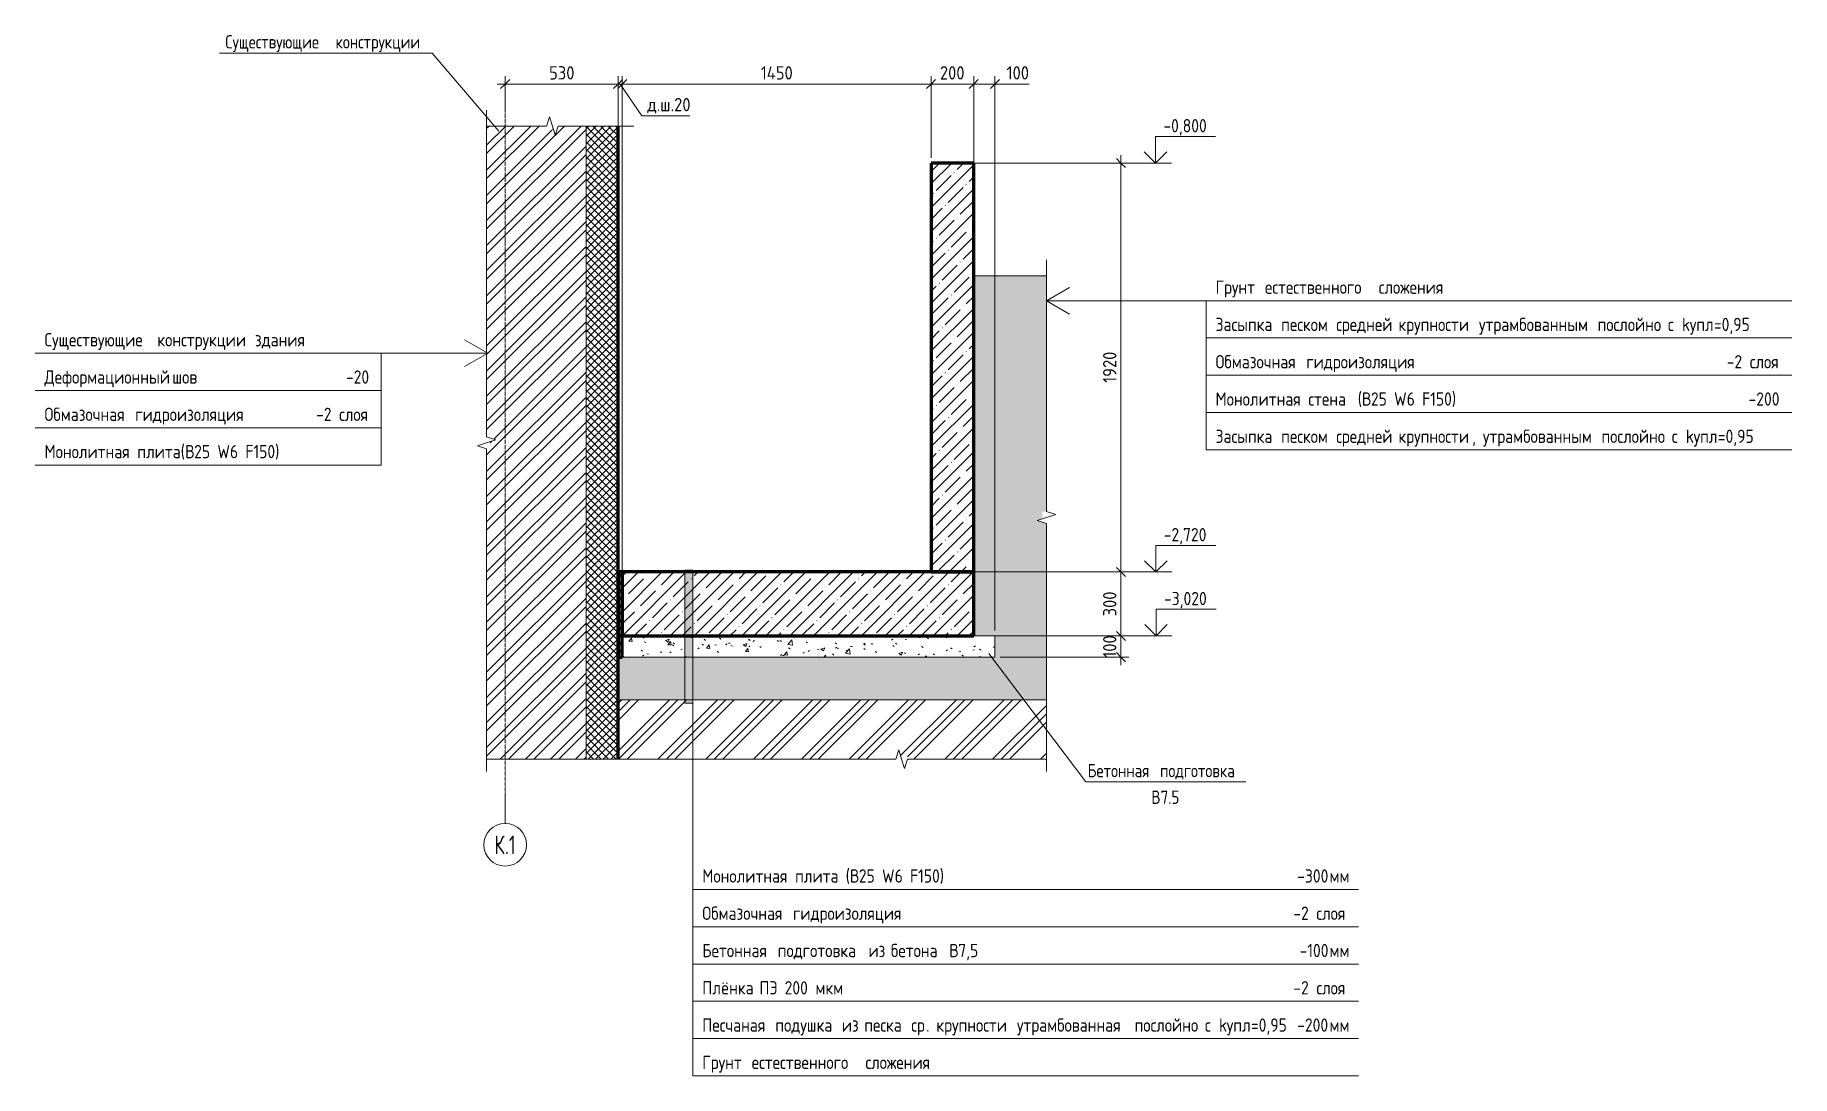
# Model space of a CAD drawing. Header units: millimetres. Extents: x 38448 to 77164, y -34879 to -200.
# Drawn here: x 68915 to 77164, y -5086 to -200 of the extents above; entities that cross this region are included whole.
import ezdxf

# ---------------------------------------------------------------- set-up
doc = ezdxf.new("R2010")
doc.units = ezdxf.units.MM
doc.linetypes.add('02 Штрихпунктирная _20 мм_', pattern=[25, 20, -2.5, 0, -2.5])
for name, color, linetype, lineweight in [('AA_Dim', 7, 'Continuous', 9), ('AA_Dim-25', 7, 'Continuous', 9), ('AA_Linii', 7, 'Continuous', 9), ('AA_Oformlenie', 7, 'Continuous', 9), ('AA_Vinoska', 7, 'Continuous', 9), ('AA_Visotnaya otmetka', 7, 'Continuous', 9), ('AF_Perekritie', 7, 'Continuous', 60), ('AF_Pokritie', 7, 'Continuous', 9), ('AF_Stena', 7, 'Continuous', 60), ('AF_Stena_Гидроизоляция', 253, 'Continuous', 20), ('AF_Stena_Опалубка', 253, 'Continuous', 20), ('KR_Fundament', 7, 'Continuous', 20), ('Оси', 7, 'Continuous', 9)]:
    doc.layers.add(name, color=color, linetype=linetype, lineweight=lineweight)
doc.styles.add('GOST Common', font='GOST_Common.ttf', dxfattribs={"width": 0.85, "height": 62.5})
doc.styles.add('ISOCPEUR', font='isocpeur.TTF', dxfattribs={"width": 0.85, "height": 62.5})
doc.styles.add('ISOCPEUR_1', font='isocpeur.TTF', dxfattribs={"width": 0.9, "height": 62.5})
doc.styles.add('ISOCPEUR_3', font='isocpeur.TTF', dxfattribs={"width": 0.7, "height": 87.5})
doc.dimstyles.new('00_Точн_3_знака__прозр_', dxfattribs={"dimscale": 304.8, "dimtxt": 62.672186, "dimasz": 0.139436, "dimexe": 0.123031, "dimexo": 0.082021, "dimgap": 0.008202, "dimtad": 1, "dimdec": 3, "dimrnd": 0.001, "dimdsep": 46, "dimtxsty": 'ISOCPEUR_1', "dimblk1": 'OBLIQUE', "dimblk2": 'OBLIQUE', "dimsah": 1, "dimcen": 0.09, "dimdle": 0.123031, "dimazin": 0, "dimtfac": 1, "dimtdec": 4, "dimtix": 1, "dimtmove": 0, "dimatfit": 3, "dimfxl": 1, "dimtvp": 1, "dimtolj": 1, "dimtzin": 0, "dimlwd": 18, "dimlwe": 18, "dimarcsym": 2})
doc.dimstyles.new('00_Точн_3_знака__прозр__1', dxfattribs={"dimscale": 304.8, "dimtxt": 62.672186, "dimasz": 0.139436, "dimexe": 0.123031, "dimexo": 0.082021, "dimgap": 0.008202, "dimtad": 1, "dimdec": 3, "dimrnd": 0.001, "dimdsep": 46, "dimtxsty": 'ISOCPEUR_1', "dimblk1": 'OBLIQUE', "dimblk2": 'OBLIQUE', "dimsah": 1, "dimcen": 0.09, "dimdle": 0.123031, "dimazin": 0, "dimtfac": 1, "dimtdec": 4, "dimtix": 1, "dimtmove": 1, "dimatfit": 3, "dimfxl": 1, "dimtvp": 1, "dimtolj": 1, "dimtzin": 0, "dimlwd": 18, "dimlwe": 18, "dimarcsym": 2})
pattern_1 = [(45, (72584.966, -1995), (-56.1266, 56.1266), []), (45, (72641.09, -1995), (-56.1266, 56.1266), [99.219, -19.844, 0.8382, -19.006])]
pattern_2 = [(45, (72584.966, -1995), (-17.67767, 17.67767), []), (135, (72584.966, -1995), (-17.67767, -17.67767), [])]

msp = doc.modelspace()

# ---------------------------------------------------------------- texts
at = {"layer": 'AA_Vinoska', "char_height": 62.5, "attachment_point": 1, "style": 'GOST Common'}
for s, insert, width in [('Существующие', (69808.1385, -199.8466), 604.773008), ('\\fGOST Common|b0|i0|c204|p34|;\\W.85; ', (70307.1262, -199.8466), 22.146617), ('конструкции', (70325.399, -199.8466), 516.186539), ('Бетонная', (73857.0972, -3621.3078), 390.12118), ('\\fGOST Common|b0|i0|c204|p34|;\\W.85; ', (74178.9794, -3621.3078), 22.146617), ('подготовка', (74197.2521, -3621.3078), 477.004062), ('\\fGOST Common|b0|i0|c204|p34|;\\W.85;В', (74156.5097, -3746.3078), 52.811164), ('7.5', (74200.0833, -3746.3078), 110.733086)]:
    msp.add_mtext(s, dxfattribs=dict(at, insert=insert, width=width))
at = {"layer": 'Оси', "char_height": 87.5, "width": 60.326984, "attachment_point": 1, "style": 'ISOCPEUR_3'}
for s, insert in [('\\fISOCPEUR|b0|i0|c204|p34|;\\W.7;К', (71072.1315, -3957.4374)), ('.1', (71121.9063, -3957.4374))]:
    msp.add_mtext(s, dxfattribs=dict(at, insert=insert))

# ---------------------------------------------------------------- blocks, each defined once
blk = doc.blocks.new('011_ЛинияОбрыва _ЭлУзла_Линия_ - Тип 1-3815170-Разрез 2 Опл')
at = {"layer": 'AA_Oformlenie'}
for p, q in [((30978.2, -3598.8), (32899.2, -3598.8)), ((32954.9, -3598.8), (33606.7, -3598.8))]:
    blk.add_line(p, q, dxfattribs=at)
blk = doc.blocks.new('011_ЛинияОбрыва _ЭлУзла_Линия_ - Тип 1-3815128-Разрез 2 Опл')
at = {"layer": 'AA_Oformlenie'}
for p, q in [((31258.4, -626.3), (30978.2, -626.3)), ((31595, -626.3), (31314.1, -626.3))]:
    blk.add_line(p, q, dxfattribs=at)
blk = doc.blocks.new('011_ЛинияОбрыва _ЭлУзла_Линия_ - Тип 1-3803591-Разрез 2 Опл')
at = {"layer": 'AA_Oformlenie'}
for p, q in [((30978.2, -627.5), (30978.2, -2086.2)), ((30978.2, -2141.9), (30978.2, -3600))]:
    blk.add_line(p, q, dxfattribs=at)
blk = doc.blocks.new('011_ЛинияОбрыва _ЭлУзла_Линия_ - Тип 1-3814871-Разрез 2 Опл')
at = {"layer": 'AA_Oformlenie'}
for p, q in [((33606.7, -2436.2), (33606.7, -1330)), ((33606.7, -3598.8), (33606.7, -2491.9))]:
    blk.add_line(p, q, dxfattribs=at)
blk = doc.blocks.new('010_Текст с выноской - Текст 2 строки-3803197-Разрез 2 Опл')
at = {"layer": 'AA_Vinoska'}
blk.add_line((34542.4, -3705.9), (33792.4, -3705.9), dxfattribs=at)
blk = doc.blocks.new('DIMBLOCK43-Разрез 2 Опл')
at = {"layer": 'AA_Dim-25', "lineweight": 18}
for p, q in [((73322, -2695), (73322, -392)), ((73422, -2995), (73422, -392)), ((73459.5, -429.5), (73322, -429.5)), ((73322, -429.5), (73322, -2695)), ((73451.5, -429.5), (73372, -429.5)), ((73422, -429.5), (73422, -2995)), ((73581.7, -429.5), (73451.5, -429.5))]:
    blk.add_line(p, q, dxfattribs=at)
at = {"layer": 'AA_Dim-25', "lineweight": 30}
for p, q in [((73322, -429.5), (73343.2, -408.2)), ((73422, -429.5), (73443.2, -408.2)), ((73322, -429.5), (73300.7, -450.7)), ((73422, -429.5), (73400.7, -450.7))]:
    blk.add_line(p, q, dxfattribs=at)
at = {"layer": 'AA_Dim-25', "color": 0, "lineweight": 18, "insert": (73476.5, -345.5), "char_height": 62.5, "width": 126.29, "attachment_point": 1, "line_spacing_factor": 1.135194, "style": 'ISOCPEUR_1'}
blk.add_mtext('100', dxfattribs=at)
blk = doc.blocks.new('_Oblique')
at = {"color": 0, "linetype": 'ByBlock', "lineweight": -2}
blk.add_line((-0.5, -0.5), (0.5, 0.5), dxfattribs=at)
blk = doc.blocks.new('DIMBLOCK44-Разрез 2 Опл')
at = {"layer": 'AA_Dim-25', "lineweight": 18}
for p, q in [((73122, -775), (73122, -392)), ((73322, -2695), (73322, -392)), ((73322, -429.5), (73122, -429.5)), ((73122, -429.5), (73122, -775)), ((73322, -429.5), (73322, -2695))]:
    blk.add_line(p, q, dxfattribs=at)
at = {"layer": 'AA_Dim-25', "lineweight": 30}
for p, q in [((73122, -429.5), (73143.2, -408.2)), ((73322, -429.5), (73343.2, -408.2)), ((73122, -429.5), (73100.7, -450.7)), ((73322, -429.5), (73300.7, -450.7))]:
    blk.add_line(p, q, dxfattribs=at)
at = {"layer": 'AA_Dim-25', "color": 0, "lineweight": 18, "insert": (73163.4, -345.5), "char_height": 62.5, "width": 140.48, "attachment_point": 1, "line_spacing_factor": 1.135194, "style": 'ISOCPEUR_1'}
blk.add_mtext('200', dxfattribs=at)
blk = doc.blocks.new('DIMBLOCK45-Разрез 2 Опл')
at = {"layer": 'AA_Dim-25', "lineweight": 18}
for p, q in [((71672, -2995), (71672, -392)), ((73122, -775), (73122, -392)), ((73122, -429.5), (71672, -429.5)), ((71672, -429.5), (71672, -2995)), ((73122, -429.5), (73122, -775))]:
    blk.add_line(p, q, dxfattribs=at)
at = {"layer": 'AA_Dim-25', "lineweight": 30}
for p, q in [((71672, -429.5), (71693.2, -408.2)), ((73122, -429.5), (73143.2, -408.2)), ((71672, -429.5), (71650.7, -450.7)), ((73122, -429.5), (73100.7, -450.7))]:
    blk.add_line(p, q, dxfattribs=at)
at = {"layer": 'AA_Dim-25', "color": 0, "lineweight": 18, "insert": (72322.5, -345.5), "char_height": 62.5, "width": 178.793, "attachment_point": 1, "line_spacing_factor": 1.135194, "style": 'ISOCPEUR_1'}
blk.add_mtext('1450', dxfattribs=at)
blk = doc.blocks.new('DIMBLOCK46-Разрез 2 Опл')
at = {"layer": 'AA_Dim-25', "lineweight": 18}
for p, q in [((71652, -3423), (71652, -392)), ((71672, -2995), (71672, -392)), ((71672, -429.5), (71652, -429.5)), ((71652, -429.5), (71652, -3423)), ((71763.9, -578.5), (71662, -429.5)), ((71672, -429.5), (71672, -2995)), ((71988.7, -578.5), (71763.9, -578.5))]:
    blk.add_line(p, q, dxfattribs=at)
at = {"layer": 'AA_Dim-25', "lineweight": 30}
for p, q in [((71652, -429.5), (71673.2, -408.2)), ((71672, -429.5), (71693.2, -408.2)), ((71652, -429.5), (71630.7, -450.7)), ((71672, -429.5), (71650.7, -450.7))]:
    blk.add_line(p, q, dxfattribs=at)
at = {"layer": 'AA_Dim-25', "color": 0, "lineweight": 18, "insert": (71788.9, -494.6), "char_height": 62.5, "width": 239.81, "attachment_point": 1, "line_spacing_factor": 1.135194, "style": 'ISOCPEUR_1'}
blk.add_mtext('д.ш.20', dxfattribs=at)
blk = doc.blocks.new('DIMBLOCK47-Разрез 2 Опл')
at = {"layer": 'AA_Dim-25', "lineweight": 18}
for p, q in [((71122, -434.5), (71122, -392)), ((71652, -3423), (71652, -392)), ((71652, -429.5), (71084.5, -429.5)), ((71122, -429.5), (71122, -434.5)), ((71652, -429.5), (71652, -3423))]:
    blk.add_line(p, q, dxfattribs=at)
at = {"layer": 'AA_Dim-25', "lineweight": 30}
for p, q in [((71122, -429.5), (71143.2, -408.2)), ((71652, -429.5), (71673.2, -408.2)), ((71122, -429.5), (71100.7, -450.7)), ((71652, -429.5), (71630.7, -450.7))]:
    blk.add_line(p, q, dxfattribs=at)
at = {"layer": 'AA_Dim-25', "color": 0, "lineweight": 18, "insert": (71328.4, -345.5), "char_height": 62.5, "width": 140.48, "attachment_point": 1, "line_spacing_factor": 1.135194, "style": 'ISOCPEUR_1'}
blk.add_mtext('530', dxfattribs=at)
blk = doc.blocks.new('Высотные отметки - Стрелка вверх-400292-Разрез 2 Опл')
at = {"layer": 'AA_Vinoska'}
for p, q in [((34121.1, -3020), (34068.1, -2967)), ((34121.1, -2895), (34403.6, -2895)), ((34121.1, -3020), (34121.1, -2895)), ((34121.1, -3020), (34174.1, -2967)), ((34046.1, -3020), (34196.1, -3020))]:
    blk.add_line(p, q, dxfattribs=at)
blk = doc.blocks.new('010_Текст с выноской - Текст 2 строки-3803593-Разрез 2 Опл')
at = {"layer": 'AA_Vinoska'}
blk.add_line((30723.1, -284.4), (29723.1, -284.4), dxfattribs=at)
blk = doc.blocks.new('Ось сетки - d_4мм-2765513-Разрез 2 Опл')
at = {"layer": 'Оси'}
for start, end in [(0, 180), (0, 180), (180, 0), (180, 0)]:
    blk.add_arc((31065, -4000.6), 100, start, end, dxfattribs=at)
blk = doc.blocks.new('DIMBLOCK48-Разрез 2 Опл')
at = {"layer": 'AA_Dim-25', "lineweight": 18}
for p, q in [((73347, -800), (74050.9, -800)), ((74013.4, -800), (73347, -800)), ((74013.4, -762.5), (74013.4, -2720)), ((73347, -2720), (74050.9, -2720)), ((74013.4, -2720), (73347, -2720))]:
    blk.add_line(p, q, dxfattribs=at)
at = {"layer": 'AA_Dim-25', "lineweight": 30}
for p, q in [((74013.4, -800), (73992.1, -778.8)), ((74013.4, -800), (74034.6, -821.3)), ((74013.4, -2720), (73992.1, -2698.8)), ((74013.4, -2720), (74034.6, -2741.2))]:
    blk.add_line(p, q, dxfattribs=at)
at = {"layer": 'AA_Dim-25', "color": 0, "lineweight": 18, "insert": (73929.4, -1832.1), "char_height": 62.5, "width": 173.117, "attachment_point": 1, "rotation": 90, "line_spacing_factor": 1.135194, "style": 'ISOCPEUR_1'}
blk.add_mtext('1920', dxfattribs=at)
blk = doc.blocks.new('DIMBLOCK49-Разрез 2 Опл')
at = {"layer": 'AA_Dim-25', "lineweight": 18}
for p, q in [((73347, -2720), (74050.9, -2720)), ((74013.4, -2720), (73347, -2720)), ((74013.4, -2720), (74013.4, -3020)), ((73447, -3020), (74050.9, -3020)), ((74013.4, -3020), (73447, -3020))]:
    blk.add_line(p, q, dxfattribs=at)
at = {"layer": 'AA_Dim-25', "lineweight": 30}
for p, q in [((74013.4, -2720), (73992.1, -2698.8)), ((74013.4, -2720), (74034.6, -2741.2)), ((74013.4, -3020), (73992.1, -2998.8)), ((74013.4, -3020), (74034.6, -3041.2))]:
    blk.add_line(p, q, dxfattribs=at)
at = {"layer": 'AA_Dim-25', "color": 0, "lineweight": 18, "insert": (73929.4, -2928.5), "char_height": 62.5, "width": 140.48, "attachment_point": 1, "rotation": 90, "line_spacing_factor": 1.135194, "style": 'ISOCPEUR_1'}
blk.add_mtext('300', dxfattribs=at)
blk = doc.blocks.new('DIMBLOCK50-Разрез 2 Опл')
at = {"layer": 'AA_Dim-25', "lineweight": 18}
for p, q in [((73447, -3020), (74050.9, -3020)), ((74013.4, -3020), (73447, -3020)), ((74013.4, -3020), (74013.4, -3157.5)), ((73447, -3120), (74050.9, -3120)), ((74013.4, -3120), (73447, -3120))]:
    blk.add_line(p, q, dxfattribs=at)
at = {"layer": 'AA_Dim-25', "lineweight": 30}
for p, q in [((74013.4, -3020), (73992.1, -2998.8)), ((74013.4, -3020), (74034.6, -3041.2)), ((74013.4, -3120), (73992.1, -3098.8)), ((74013.4, -3120), (74034.6, -3141.2))]:
    blk.add_line(p, q, dxfattribs=at)
at = {"layer": 'AA_Dim-25', "color": 0, "lineweight": 18, "insert": (73929.4, -3122.6), "char_height": 62.5, "width": 126.29, "attachment_point": 1, "rotation": 90, "line_spacing_factor": 1.135194, "style": 'ISOCPEUR_1'}
blk.add_mtext('100', dxfattribs=at)
blk = doc.blocks.new('010_Флажок - Низ Фунд плита-3814445-Разрез 2 Опл')
at = {"layer": 'AA_Vinoska'}
blk.add_hatch(color=256, dxfattribs=at).paths.add_polyline_path([(31909.2, -3335.8), (31909.2, -2710.8), (31946.7, -2710.8), (31946.7, -3335.8)])
for p, q in [((31946.7, -2710.8), (31909.2, -2710.8)), ((31909.2, -2710.8), (31909.2, -3335.8)), ((31946.7, -2710.8), (31946.7, -4210.8)), ((31946.7, -3335.8), (31946.7, -2710.8)), ((31909.2, -3335.8), (31946.7, -3335.8)), ((31946.7, -4210.8), (31946.7, -4385.8)), ((31946.7, -4210.8), (35071.7, -4210.8)), ((31946.7, -4385.8), (35071.7, -4385.8)), ((31946.7, -4385.8), (31946.7, -4560.8)), ((31946.7, -4560.8), (31946.7, -4735.8)), ((31946.7, -4560.8), (35071.7, -4560.8)), ((31946.7, -4735.8), (31946.7, -4910.8)), ((31946.7, -4735.8), (35071.7, -4735.8)), ((31946.7, -4910.8), (31946.7, -5085.8)), ((31946.7, -4910.8), (35071.7, -4910.8)), ((31946.7, -5085.8), (35071.7, -5085.8))]:
    blk.add_line(p, q, dxfattribs=at)
blk = doc.blocks.new('010_Флажок - Бок Стена вход-3838695-Разрез 2 Опл')
at = {"layer": 'AA_Vinoska'}
for p, q in [((33606.7, -1446.5), (33715, -1384)), ((33606.7, -1446.5), (33715, -1509)), ((33606.7, -1446.5), (34356.7, -1446.5)), ((34356.7, -1446.5), (34356.7, -1621.5)), ((34356.7, -1446.5), (37106.7, -1446.5)), ((34356.7, -1621.5), (37106.7, -1621.5)), ((34356.7, -1621.5), (34356.7, -1796.5)), ((34356.7, -1796.5), (34356.7, -1971.5)), ((34356.7, -1796.5), (37106.7, -1796.5)), ((34356.7, -1971.5), (34356.7, -2146.5)), ((34356.7, -1971.5), (37106.7, -1971.5)), ((34356.7, -2146.5), (37106.7, -2146.5))]:
    blk.add_line(p, q, dxfattribs=at)
blk = doc.blocks.new('010_Флажок - Бок Стена здание-3838693-Разрез 2 Опл')
at = {"layer": 'AA_Vinoska'}
for p, q in [((30983.1, -1693.4), (30874.9, -1630.9)), ((28858.1, -1693.4), (30483.1, -1693.4)), ((30983.1, -1693.4), (30483.1, -1693.4)), ((30483.1, -1868.4), (30483.1, -1693.4)), ((30983.1, -1693.4), (30874.9, -1755.9)), ((28858.1, -1868.4), (30483.1, -1868.4)), ((30483.1, -2043.4), (30483.1, -1868.4)), ((28858.1, -2043.4), (30483.1, -2043.4)), ((30483.1, -2218.4), (30483.1, -2043.4)), ((28858.1, -2218.4), (30483.1, -2218.4))]:
    blk.add_line(p, q, dxfattribs=at)

# ---------------------------------------------------------------- dimensions: what is measured, and where the dimension line sits
at = {"layer": 'AA_Dim', "lineweight": 18}
for base, p1, p2, override, picture, middle in [((71121.9517, -429.4597), (71651.9517, -3448.008), (71121.9517, -459.5117), {"dimpost": '<>', "dimfxl": 3035.129354}, 'DIMBLOCK47-Разрез 2 Опл', (71386.9517, -395.7097)), ((73121.9517, -429.4597), (73321.9517, -2720), (73121.9517, -800), {"dimpost": '<>', "dimfxl": 1930.388562}, 'DIMBLOCK44-Разрез 2 Опл', (73221.9517, -395.7097))]:
    dim = msp.add_linear_dim(base=base, p1=p1, p2=p2, dimstyle='00_Точн_3_знака__прозр_', override=override, dxfattribs=at)
    dim.commit()
    dim.dimension.update_dxf_attribs({"geometry": picture, "text_midpoint": middle})
for base, p1, p2, override, picture, middle in [((71651.9517, -429.4597), (71671.9517, -3020), (71651.9517, -3448.008), {"dimpost": 'д.ш.<>', "dimfxl": 428.475026}, 'DIMBLOCK46-Разрез 2 Опл', (71908.8009, -536.2736)), ((73321.9517, -429.4597), (73421.9517, -3020), (73321.9517, -2720), {"dimpost": '<>', "dimfxl": 316.227766}, 'DIMBLOCK43-Разрез 2 Опл', (73539.6316, -387.2064))]:
    dim = msp.add_linear_dim(base=base, p1=p1, p2=p2, dimstyle='00_Точн_3_знака__прозр__1', override=override, dxfattribs=at)
    dim.commit()
    dim.dimension.update_dxf_attribs({"geometry": picture, "text_midpoint": middle, "dimtype": 160})
for base, p1, p2, angle, override, picture, middle in [((71671.9517, -429.4597), (73121.9517, -800), (71671.9517, -3020), 0, {"dimpost": '<>', "dimfxl": 2651.584432}, 'DIMBLOCK45-Разрез 2 Опл', (72396.9517, -395.7097)), ((74013.3669, -2720), (73321.9517, -800), (73321.9517, -2720), 90, {"dimpost": '<>', "dimfxl": 1920}, 'DIMBLOCK48-Разрез 2 Опл', (73979.6169, -1760)), ((74013.3669, -3020), (73321.9517, -2720), (73421.9517, -3020), 90, {"dimpost": '<>', "dimfxl": 316.227766}, 'DIMBLOCK49-Разрез 2 Опл', (73979.6169, -2870)), ((74013.3669, -3120), (73421.9517, -3020), (73421.9517, -3120), 90, {"dimpost": '<>', "dimfxl": 100}, 'DIMBLOCK50-Разрез 2 Опл', (73979.6169, -3070))]:
    dim = msp.add_linear_dim(base=base, p1=p1, p2=p2, angle=angle, dimstyle='00_Точн_3_знака__прозр_', override=override, dxfattribs=at)
    dim.commit()
    dim.dimension.update_dxf_attribs({"geometry": picture, "text_midpoint": middle})

# ---------------------------------------------------------------- hatches: boundary and pattern name
at = {"layer": 'AA_Oformlenie'}
h = msp.add_hatch(dxfattribs=at)
h.set_pattern_fill('FP_15', color=250, style=0, pattern_type=2)
h.set_pattern_definition([(0, (72584.966, -1995), (101.6, 25.4), [8.382, -67.818, 8.382, -67.818, -406.4]), (0, (72584.966, -1995), (101.6, 25.4), [-152.4, 8.382, -144.018, 8.382, -67.818, -177.8]), (0, (72584.966, -1995), (101.6, 25.4), [-381, 8.382, -42.418, 8.382, -118.618]), (120, (72623.066, -1982.3), (-72.79705, 75.2882), [8.382, -67.818, 8.382, -67.818, -406.4]), (120, (72623.066, -1982.3), (-72.79705, 75.2882), [-152.4, 8.382, -144.018, 8.382, -67.818, -177.8]), (120, (72623.066, -1982.3), (-72.79705, 75.2882), [-381, 8.382, -42.418, 8.382, -118.618]), (240, (72635.766, -1931.5), (-28.80295, -100.68818), [8.382, -67.818, 8.382, -67.818, -406.4]), (240, (72635.766, -1931.5), (-28.80295, -100.68818), [-152.4, 8.382, -144.018, 8.382, -67.818, -177.8]), (240, (72635.766, -1931.5), (-28.80295, -100.68818), [-381, 8.382, -42.418, 8.382, -118.618])])
h.paths.add_polyline_path([(71651.9517, -3320), (73663.6585, -3320), (73663.6585, -2491.8989), (73620.3572, -2478.1489), (73663.6585, -2464.3989), (73644.0321, -2464.3989), (73644.0321, -2436.2445), (73663.6585, -2436.2445), (73663.6585, -1330), (73321.9517, -1330), (73321.9517, -3020), (73421.9517, -3020), (73421.9517, -3120), (71651.9517, -3120)])
h = msp.add_hatch(dxfattribs=at)
h.set_pattern_fill('FP_16', color=250, style=0, pattern_type=2)
h.set_pattern_definition([(45, (72584.97, -1995), (-112.253, 112.253), []), (45, (72624.65, -1995), (0, 224.506), []), (45, (72545.28, -1995), (0, 224.506), [])])
h.paths.add_polyline_path([(72983.6585, -3598.7977), (72983.6585, -3579.1714), (73011.8128, -3579.1714), (73011.8128, -3598.7977), (73663.6585, -3598.7977), (73663.6585, -3320), (71651.9517, -3320), (71651.9517, -3598.7977), (72956.1585, -3598.7977), (72969.9085, -3555.4965), (72977.4263, -3579.1714)])
at = {"layer": 'AF_Perekritie', "lineweight": 9}
h = msp.add_hatch(dxfattribs=at)
h.set_pattern_fill('FP_11', color=256, style=0, pattern_type=2)
h.set_pattern_definition(pattern_1)
h.paths.add_polyline_path([(73321.9517, -3020), (73321.9517, -2720), (71671.9517, -2720), (71671.9517, -3020)])
at = {"layer": 'AF_Pokritie'}
h = msp.add_hatch(dxfattribs=at)
h.set_pattern_fill('FP_12', color=256, style=0, pattern_type=2)
h.set_pattern_definition([(50, (72584.97, -1995), (182.185, -15.939), [19.05, -209.55]), (355, (72584.97, -1995), (-35.242, 191.057), [15.24, -167.64]), (100.451, (72600.15, -1996.33), (146.943, 175.117), [16.19, -178.09]), (46.184, (72584.97, -1944.2), (271.08, -42.043), [28.575, -314.325]), (96.636, (72607.56, -1947.7), (237.403, 247.427), [24.285, -267.135]), (351.184, (72584.97, -1944.2), (237.405, 247.425), [22.86, -251.46]), (21, (72610.37, -1956.9), (151.615, -102.266), [19.05, -209.55]), (326, (72610.37, -1956.9), (61.802, 184.188), [15.24, -167.64]), (71.451, (72623, -1965.42), (213.417, 81.921), [16.19, -178.09]), (37.5, (72584.966, -1995), (3.0883, 84.555), [8.382, -157.226, 8.382, -161.798, -168.275]), (37.5, (72584.966, -1995), (3.0883, 84.555), [-335.788, 8.382, -159.893]), (7.5, (72584.97, -1995), (66.8194, 100.181), [8.382, -88.646, 8.382, -153.416, -64.135]), (7.5, (72584.97, -1995), (66.8194, 100.181), [-258.826, 8.382, -55.753]), (327.5, (72528.324, -1995), (135.5905, -5.729), [8.382, -55.118, 8.382, -189.738, -262.89]), (327.5, (72528.324, -1995), (135.5905, -5.729), [-261.62, 8.382, -254.508]), (317.5, (72502.92, -1995), (148.129, 25.427), [8.382, -74.168, 8.382, -123.19, -186.69]), (317.5, (72502.92, -1995), (148.129, 25.427), [-214.122, 8.382, -178.308])])
h.paths.add_polyline_path([(73321.9517, -3120), (73421.9517, -3120), (73421.9517, -3020), (71671.9517, -3020), (71671.9517, -3120)])
at = {"layer": 'AF_Stena', "lineweight": 9}
h = msp.add_hatch(dxfattribs=at)
h.set_pattern_fill('FP_14', color=256, style=0, pattern_type=2)
h.set_pattern_definition([(45, (72584.966, -1995), (-58.933, 58.933), []), (45, (72624.255, -1995), (-58.933, 58.933), [])])
h.paths.add_polyline_path([(71362.0141, -3598.7977), (71501.9517, -3598.7977), (71501.9517, -626.2671), (71371.0556, -626.2671), (71357.3056, -669.5683), (71343.5556, -626.2671), (71343.5556, -645.8934), (71315.4012, -645.8934), (71315.4012, -626.2671), (71035.1595, -626.2671), (71035.1595, -2086.2347), (71078.4608, -2099.9847), (71035.1595, -2113.7347), (71054.7858, -2113.7347), (71054.7858, -2141.889), (71035.1595, -2141.889), (71035.1595, -3598.7977), (71343.5556, -3598.7977)])
h = msp.add_hatch(dxfattribs=at)
h.set_pattern_fill('FP_13', color=256, style=0, pattern_type=2)
h.set_pattern_definition(pattern_2)
h.paths.add_polyline_path([(71651.9517, -3598.7977), (71651.9517, -626.2671), (71501.9517, -626.2671), (71501.9517, -3598.7977), (71543.1098, -3598.7977)])
h = msp.add_hatch(dxfattribs=at)
h.set_pattern_fill('FP_11', color=256, style=0, pattern_type=2)
h.set_pattern_definition(pattern_1)
h.paths.add_polyline_path([(73321.9517, -2720), (73321.9517, -800), (73121.9517, -800), (73121.9517, -2720)])
h = msp.add_hatch(dxfattribs=at)
h.set_pattern_fill('FP_13', color=256, style=0, pattern_type=2)
h.set_pattern_definition(pattern_2)
h.paths.add_polyline_path([(71651.9517, -3120), (71671.9517, -3120), (71671.9517, -2720), (71651.9517, -2720)])

# ---------------------------------------------------------------- linework, layer by layer
at = {"layer": 'AA_Linii'}
for p, q in [((73663.6585, -1330), (73321.9517, -1330)), ((73321.9517, -1330), (73321.9517, -3020)), ((73321.9517, -3020), (73421.9517, -3020)), ((73421.9517, -3020), (73421.9517, -3120)), ((73421.9517, -3120), (71651.9517, -3120)), ((71651.9517, -3120), (71651.9517, -3320)), ((71651.9517, -3320), (73663.6585, -3320)), ((73663.6585, -3320), (71651.9517, -3320)), ((71651.9517, -3320), (71651.9517, -3598.7977)), ((71651.9517, -3598.7977), (72956.1585, -3598.7977)), ((73011.8128, -3598.7977), (73663.6585, -3598.7977))]:
    msp.add_line(p, q, dxfattribs=at)
at = {"layer": 'AA_Vinoska'}
for p, q in [((71092.6567, -650.6964), (70780.0019, -284.4042)), ((71035.1595, -627.4693), (71035.1595, -552.4693)), ((71315.4012, -626.2671), (71329.4784, -582.942)), ((71329.4784, -582.942), (71343.5556, -626.2671)), ((71357.3056, -669.5683), (71343.5556, -626.2671)), ((71371.0556, -626.2671), (71357.3056, -669.5683)), ((71651.9517, -626.2671), (71726.9517, -626.2671)), ((73663.6585, -1330), (73663.6585, -1255)), ((70991.8344, -2127.8118), (71035.1595, -2113.7347)), ((71035.1595, -2141.889), (70991.8344, -2127.8118)), ((71035.1595, -2086.2347), (71078.4608, -2099.9847)), ((71078.4608, -2099.9847), (71035.1595, -2113.7347)), ((73620.3572, -2478.1489), (73663.6585, -2464.3989)), ((73663.6585, -2436.2445), (73706.9836, -2450.3217)), ((73706.9836, -2450.3217), (73663.6585, -2464.3989)), ((73663.6585, -2491.8989), (73620.3572, -2478.1489)), ((73393.1433, -3102.1561), (73849.3043, -3705.8654)), ((71035.1595, -3600), (71035.1595, -3656.0335)), ((72956.1585, -3598.7977), (72969.9085, -3555.4965)), ((72969.9085, -3555.4965), (72983.6585, -3598.7977)), ((72997.7357, -3642.1228), (72983.6585, -3598.7977)), ((73011.8128, -3598.7977), (72997.7357, -3642.1228)), ((73663.6585, -3598.7977), (73663.6585, -3656.0335))]:
    msp.add_line(p, q, dxfattribs=at)
at = {"layer": 'AA_Visotnaya otmetka'}
for p, q in [((73224.2036, -800), (73905.6395, -800)), ((73905.6395, -800), (74175.1627, -800)), ((72880.5853, -2720), (73867.8522, -2720)), ((73867.8522, -2720), (74176.7537, -2720)), ((73321.9517, -3020), (73553.7378, -3020)), ((73553.7378, -3020), (74178.0369, -3020))]:
    msp.add_line(p, q, dxfattribs=at)
at = {"layer": 'AF_Pokritie', "lineweight": 20}
for p, q in [((73421.9517, -3020), (71671.9517, -3020)), ((71671.9517, -3020), (71671.9517, -3120)), ((73421.9517, -3120), (73421.9517, -3020)), ((71671.9517, -3120), (73421.9517, -3120))]:
    msp.add_line(p, q, dxfattribs=at)
at = {"layer": 'AF_Stena_Гидроизоляция', "lineweight": 60}
for p, q in [((71651.9517, -2720), (71651.9517, -3120)), ((71671.9517, -2720), (71651.9517, -2720)), ((71671.9517, -3120), (71671.9517, -2720)), ((71651.9517, -3120), (71671.9517, -3120))]:
    msp.add_line(p, q, dxfattribs=at)
at = {"layer": 'AF_Stena_Опалубка'}
msp.add_line((71501.9517, -3598.7977), (71501.9517, -626.2671), dxfattribs=at)
at = {"layer": 'AF_Stena_Опалубка', "lineweight": 60}
for p, q in [((71651.9517, -3598.7977), (71651.9517, -626.2671)), ((73121.9517, -800), (73121.9517, -2720)), ((73321.9517, -800), (73121.9517, -800)), ((73321.9517, -2720), (73321.9517, -800)), ((73121.9517, -2720), (73321.9517, -2720))]:
    msp.add_line(p, q, dxfattribs=at)
at = {"layer": 'KR_Fundament', "lineweight": 60}
for p, q in [((73321.9517, -2720), (71671.9517, -2720)), ((71671.9517, -2720), (71671.9517, -3020)), ((73321.9517, -3020), (73321.9517, -2720)), ((71671.9517, -3020), (73321.9517, -3020))]:
    msp.add_line(p, q, dxfattribs=at)
at = {"layer": 'Оси'}
for p, q in [((71121.9517, -556.3218), (71121.9517, -431.3218)), ((71121.9517, -3900.5525), (71121.9517, -3775.5525))]:
    msp.add_line(p, q, dxfattribs=at)
at = {"layer": 'Оси', "linetype": '02 Штрихпунктирная _20 мм_'}
msp.add_line((71121.9517, -3775.5525), (71121.9517, -556.3218), dxfattribs=at)

# ---------------------------------------------------------------- block references
at = {"layer": 'AA_Oformlenie'}
for name in ['011_ЛинияОбрыва _ЭлУзла_Линия_ - Тип 1-3815128-Разрез 2 Опл', '011_ЛинияОбрыва _ЭлУзла_Линия_ - Тип 1-3803591-Разрез 2 Опл', '011_ЛинияОбрыва _ЭлУзла_Линия_ - Тип 1-3814871-Разрез 2 Опл', '011_ЛинияОбрыва _ЭлУзла_Линия_ - Тип 1-3815170-Разрез 2 Опл']:
    msp.add_blockref(name, (40056.9517, 0), dxfattribs=at)
at = {"layer": 'AA_Vinoska'}
for name in ['010_Текст с выноской - Текст 2 строки-3803593-Разрез 2 Опл', '010_Флажок - Бок Стена вход-3838695-Разрез 2 Опл', '010_Флажок - Бок Стена здание-3838693-Разрез 2 Опл', 'Высотные отметки - Стрелка вверх-400292-Разрез 2 Опл', '010_Текст с выноской - Текст 2 строки-3803197-Разрез 2 Опл']:
    msp.add_blockref(name, (40056.9517, 0), dxfattribs=at)
at = {"layer": 'AA_Visotnaya otmetka'}
for p in [(40054.0775, 2220), (40055.6685, 300)]:
    msp.add_blockref('Высотные отметки - Стрелка вверх-400292-Разрез 2 Опл', p, dxfattribs=at)
at = {"layer": 'Оси'}
msp.add_blockref('Ось сетки - d_4мм-2765513-Разрез 2 Опл', (40056.9517, 0), dxfattribs=at)

msp.set_redraw_order([(e.dxf.handle, doc.entitydb.next_handle()) for e in msp.query("TEXT MTEXT ATTDEF DIMENSION ARC_DIMENSION")])  # texts and dimensions are drawn at this point

# ---------------------------------------------------------------- next in the draw order: texts
at = {"layer": 'AA_Vinoska', "char_height": 62.5, "attachment_point": 1, "style": 'ISOCPEUR', "bg_fill": 3, "box_fill_scale": 1.25, "bg_fill_color": 256, "bg_fill_true_color": 13158600, "bg_fill_transparency": 0}
for s, insert, width in [('Грунт', (74457.6013, -1351.7052), 241.909203), ('Засыпка', (74457.6013, -1526.7052), 333.902844), ('Существующие', (68959.0027, -1598.6159), 603.069422), ('Обмазочная', (74457.6013, -1701.7052), 477.004062), ('-2 ', (76857.7599, -1701.7052), 131.176117), ('Деформационный', (68959.0027, -1773.6159), 688.248719), ('-20', (70374.6238, -1773.6159), 137.990461), ('Монолитная', (74457.6013, -1876.7052), 488.929164), ('-200', (76960.3974, -1876.7052), 183.987281), ('Обмазочная', (68959.0027, -1948.6159), 477.004062), ('-2 ', (70234.1613, -1948.6159), 131.176117), ('Засыпка', (74457.6013, -2051.7052), 333.902844), ('Монолитная', (68959.0027, -2123.6159), 488.929164)]:
    msp.add_mtext(s, dxfattribs=dict(at, insert=insert, width=width))
at = {"layer": 'AA_Visotnaya otmetka', "char_height": 62.5, "width": 239.899334, "attachment_point": 1, "line_spacing_factor": 1.135194, "style": 'ISOCPEUR', "bg_fill": 3, "box_fill_scale": 1.25, "bg_fill_color": 256, "bg_fill_true_color": 13158600, "bg_fill_transparency": 0}
for s, insert in [('-0,800', (74212.7047, -593.5801)), ('-2,720', (74214.2957, -2513.5801)), ('-3,020', (74215.5788, -2813.5801))]:
    msp.add_mtext(s, dxfattribs=dict(at, insert=insert))

# ---------------------------------------------------------------- next in the draw order: block references
at = {"layer": 'AA_Vinoska'}
msp.add_blockref('010_Флажок - Низ Фунд плита-3814445-Разрез 2 Опл', (40056.9517, 0), dxfattribs=at)

# ---------------------------------------------------------------- next in the draw order: texts
at = {"layer": 'AA_Vinoska', "char_height": 62.5, "attachment_point": 1, "style": 'ISOCPEUR', "bg_fill": 3, "box_fill_scale": 1.25, "bg_fill_color": 256, "bg_fill_true_color": 13158600, "bg_fill_transparency": 0}
for s, insert, width in [('\\fISOCPEUR|b0|i0|c204|p34|;\\W.85; ', (74657.1964, -1351.7052), 39.182477), ('\\fISOCPEUR|b0|i0|c204|p34|;\\W.85; ', (74733.0987, -1526.7052), 39.182477), ('\\fISOCPEUR|b0|i0|c204|p34|;\\W.85; ', (69456.5847, -1598.6159), 39.182477), ('\\fISOCPEUR|b0|i0|c204|p34|;\\W.85; ', (74851.169, -1701.7052), 39.182477), ('слоя', (76965.991, -1701.7052), 177.172937), ('\\fISOCPEUR|b0|i0|c204|p34|;\\W.85; ', (69526.8647, -1773.6159), 39.182477), ('\\fISOCPEUR|b0|i0|c204|p34|;\\W.85; ', (74861.0082, -1876.7052), 39.182477), ('\\fISOCPEUR|b0|i0|c204|p34|;\\W.85; ', (69352.5704, -1948.6159), 39.182477), ('слоя', (70342.3924, -1948.6159), 177.172937), ('\\fISOCPEUR|b0|i0|c204|p34|;\\W.85; ', (74733.0987, -2051.7052), 39.182477), ('\\fISOCPEUR|b0|i0|c204|p34|;\\W.85; ', (69362.4096, -2123.6159), 39.182477)]:
    msp.add_mtext(s, dxfattribs=dict(at, insert=insert, width=width))

# ---------------------------------------------------------------- next in the draw order: texts
for s, insert, width in [('естественного', (74689.5251, -1351.7052), 608.18018), ('песком', (74765.4275, -1526.7052), 274.277336), ('конструкции', (69488.9135, -1598.6159), 516.186539), ('гидроизоляция', (74883.4978, -1701.7052), 599.66225), ('шов', (69559.1935, -1773.6159), 149.915562), ('стена', (74893.337, -1876.7052), 240.205617), ('гидроизоляция', (69384.8992, -1948.6159), 599.66225), ('песком', (74765.4275, -2051.7052), 274.277336), ('плита', (69394.7384, -2123.6159), 247.019961), ('Монолитная', (72047.6013, -4116.0155), 488.929164), ('-300', (74841.0349, -4116.0155), 183.987281), ('Обмазочная', (72047.6013, -4291.0155), 477.004062), ('-2 ', (74822.7599, -4291.0155), 131.176117), ('Бетонная', (72047.6013, -4466.0155), 390.12118), ('-100', (74852.2974, -4466.0155), 170.358594), ('Плёнка', (72047.6013, -4641.0155), 286.202437), ('-2 ', (74822.7599, -4641.0155), 131.176117), ('Песчаная', (72047.6013, -4816.0155), 376.492492), ('Грунт', (72047.6013, -4991.0155), 241.909203)]:
    msp.add_mtext(s, dxfattribs=dict(at, insert=insert, width=width))

# ---------------------------------------------------------------- next in the draw order: texts
for s, insert, width in [('\\fISOCPEUR|b0|i0|c204|p34|;\\W.85; ', (75191.324, -1351.7052), 39.182477), ('\\fISOCPEUR|b0|i0|c204|p34|;\\W.85; ', (74991.7289, -1526.7052), 39.182477), ('\\fISOCPEUR|b0|i0|c204|p34|;\\W.85; ', (69914.81, -1598.6159), 39.182477), (' (', (75091.5264, -1876.7052), 64.736266), ('\\fISOCPEUR|b0|i0|c204|p34|;\\W.85; ', (74991.7289, -2051.7052), 39.182477), ('\\fISOCPEUR|b0|i0|c204|p34|;\\W.85;(', (69598.5502, -2123.6159), 25.553789), ('\\fISOCPEUR|b0|i0|c204|p34|;\\W.85; ', (72451.0082, -4116.0155), 39.182477), ('мм', (74992.8396, -4116.0155), 102.215156), ('\\fISOCPEUR|b0|i0|c204|p34|;\\W.85; ', (72441.169, -4291.0155), 39.182477), ('слоя', (74930.991, -4291.0155), 177.172937), ('\\fISOCPEUR|b0|i0|c204|p34|;\\W.85; ', (72369.4835, -4466.0155), 39.182477), ('мм', (74992.8573, -4466.0155), 102.215156), ('\\fISOCPEUR|b0|i0|c204|p34|;\\W.85; ', (72283.7419, -4641.0155), 39.182477), ('слоя', (74930.991, -4641.0155), 177.172937), ('\\fISOCPEUR|b0|i0|c204|p34|;\\W.85; ', (72358.2387, -4816.0155), 39.182477), ('\\fISOCPEUR|b0|i0|c204|p34|;\\W.85; ', (72247.1964, -4991.0155), 39.182477)]:
    msp.add_mtext(s, dxfattribs=dict(at, insert=insert, width=width))

# ---------------------------------------------------------------- next in the draw order: texts
for s, insert, width in [('сложения', (75223.6527, -1351.7052), 373.08532), ('средней', (75024.0577, -1526.7052), 315.163398), ('здания', (69947.1388, -1598.6159), 277.684508), ('\\fISOCPEUR|b0|i0|c204|p34|;\\W.85;В', (75144.9392, -1876.7052), 51.107578), ('средней', (75024.0577, -2051.7052), 315.163398), ('\\fISOCPEUR|b0|i0|c204|p34|;\\W.85;В', (69619.6342, -2123.6159), 51.107578), ('плита', (72483.337, -4116.0155), 247.019961), ('гидроизоляция', (72473.4978, -4291.0155), 599.66225), ('подготовка', (72401.8122, -4466.0155), 477.004062), ('ПЭ', (72316.0707, -4641.0155), 102.215156), ('подушка', (72390.5675, -4816.0155), 339.013602), ('естественного', (72279.5251, -4991.0155), 608.18018)]:
    msp.add_mtext(s, dxfattribs=dict(at, insert=insert, width=width))

# ---------------------------------------------------------------- next in the draw order: texts
for s, insert, width in [('\\fISOCPEUR|b0|i0|c204|p34|;\\W.85; ', (75284.0935, -1526.7052), 39.182477), ('25 W6 F150)', (75187.1072, -1876.7052), 483.818406), ('\\fISOCPEUR|b0|i0|c204|p34|;\\W.85; ', (75284.0935, -2051.7052), 39.182477), ('25 W6 F150)', (69661.8022, -2123.6159), 483.818406), (' (', (72687.1488, -4116.0155), 64.736266), ('\\fISOCPEUR|b0|i0|c204|p34|;\\W.85; ', (72795.38, -4466.0155), 39.182477), (' 200 ', (72400.4066, -4641.0155), 216.355414), ('\\fISOCPEUR|b0|i0|c204|p34|;\\W.85; ', (72670.2816, -4816.0155), 39.182477), ('\\fISOCPEUR|b0|i0|c204|p34|;\\W.85; ', (72781.324, -4991.0155), 39.182477)]:
    msp.add_mtext(s, dxfattribs=dict(at, insert=insert, width=width))

# ---------------------------------------------------------------- next in the draw order: texts
for s, insert, width in [('крупности', (75316.4223, -1526.7052), 419.082141), ('крупности', (75316.4223, -2051.7052), 419.082141), ('\\fISOCPEUR|b0|i0|c204|p34|;\\W.85;В', (72740.5616, -4116.0155), 51.107578), ('из', (72827.7087, -4466.0155), 88.586469), ('мкм', (72578.9177, -4641.0155), 148.211977), ('из', (72702.6104, -4816.0155), 88.586469), ('сложения', (72813.6527, -4991.0155), 373.08532)]:
    msp.add_mtext(s, dxfattribs=dict(at, insert=insert, width=width))

# ---------------------------------------------------------------- next in the draw order: texts
for s, insert, width in [('\\fISOCPEUR|b0|i0|c204|p34|;\\W.85; ', (75662.1996, -1526.7052), 39.182477), (', ', (75662.1996, -2051.7052), 61.329094), ('25 W6 F150)', (72782.7296, -4116.0155), 483.818406), ('\\fISOCPEUR|b0|i0|c204|p34|;\\W.85; ', (72900.7999, -4466.0155), 39.182477), ('\\fISOCPEUR|b0|i0|c204|p34|;\\W.85; ', (72775.7016, -4816.0155), 39.182477)]:
    msp.add_mtext(s, dxfattribs=dict(at, insert=insert, width=width))

# ---------------------------------------------------------------- next in the draw order: texts
for s, insert, width in [('утрамбованным', (75694.5284, -1526.7052), 635.437555), ('утрамбованным', (75712.8012, -2051.7052), 635.437555), ('бетона', (72933.1287, -4466.0155), 293.016781), ('песка', (72808.0303, -4816.0155), 228.280516)]:
    msp.add_mtext(s, dxfattribs=dict(at, insert=insert, width=width))

# ---------------------------------------------------------------- next in the draw order: texts
at = {"layer": 'AA_Vinoska', "char_height": 62.5, "width": 39.182477, "attachment_point": 1, "style": 'ISOCPEUR', "bg_fill": 3, "box_fill_scale": 1.25, "bg_fill_color": 256, "bg_fill_true_color": 13158600, "bg_fill_transparency": 0}
for insert in [(76218.8168, -1526.7052), (76237.0896, -2051.7052), (73174.8917, -4466.0155), (72996.3806, -4816.0155)]:
    msp.add_mtext('\\fISOCPEUR|b0|i0|c204|p34|;\\W.85; ', dxfattribs=dict(at, insert=insert))

# ---------------------------------------------------------------- next in the draw order: texts
at = {"layer": 'AA_Vinoska', "char_height": 62.5, "attachment_point": 1, "style": 'ISOCPEUR', "bg_fill": 3, "box_fill_scale": 1.25, "bg_fill_color": 256, "bg_fill_true_color": 13158600, "bg_fill_transparency": 0}
for s, insert, width in [('послойно', (76251.1456, -1526.7052), 361.160219), ('послойно', (76269.4184, -2051.7052), 361.160219), ('\\fISOCPEUR|b0|i0|c204|p34|;\\W.85;В', (73207.2204, -4466.0155), 51.107578), ('ср', (73028.7094, -4816.0155), 85.179297)]:
    msp.add_mtext(s, dxfattribs=dict(at, insert=insert, width=width))

# ---------------------------------------------------------------- next in the draw order: texts
for s, insert, width in [('\\fISOCPEUR|b0|i0|c204|p34|;\\W.85; ', (76549.1326, -1526.7052), 39.182477), ('\\fISOCPEUR|b0|i0|c204|p34|;\\W.85; ', (76567.4053, -2051.7052), 39.182477), ('7,5', (73249.3884, -4466.0155), 114.140258), ('. ', (73098.9893, -4816.0155), 57.921922)]:
    msp.add_mtext(s, dxfattribs=dict(at, insert=insert, width=width))

# ---------------------------------------------------------------- next in the draw order: texts
for s, insert, width in [('\\fISOCPEUR|b0|i0|c204|p34|;\\W.85;с', (76581.4613, -1526.7052), 39.182477), ('\\fISOCPEUR|b0|i0|c204|p34|;\\W.85;с', (76599.7341, -2051.7052), 39.182477), ('крупности', (73146.7797, -4816.0155), 419.082141)]:
    msp.add_mtext(s, dxfattribs=dict(at, insert=insert, width=width))

# ---------------------------------------------------------------- next in the draw order: texts
for s, insert, width in [(' k', (76613.7901, -1526.7052), 85.179297), (' k', (76632.0629, -2051.7052), 85.179297), ('\\fISOCPEUR|b0|i0|c204|p34|;\\W.85; ', (73492.557, -4816.0155), 39.182477)]:
    msp.add_mtext(s, dxfattribs=dict(at, insert=insert, width=width))

# ---------------------------------------------------------------- next in the draw order: texts
for s, insert, width in [('упл', (76684.0701, -1526.7052), 137.990461), ('упл', (76702.3428, -2051.7052), 137.990461), ('утрамбованная', (73524.8858, -4816.0155), 630.326797)]:
    msp.add_mtext(s, dxfattribs=dict(at, insert=insert, width=width))

# ---------------------------------------------------------------- next in the draw order: texts
for s, insert, width in [('=0,95', (76797.9236, -1526.7052), 206.133898), ('=0,95', (76816.1964, -2051.7052), 206.133898), ('\\fISOCPEUR|b0|i0|c204|p34|;\\W.85; ', (74044.9574, -4816.0155), 39.182477)]:
    msp.add_mtext(s, dxfattribs=dict(at, insert=insert, width=width))

# ---------------------------------------------------------------- next in the draw order: texts
at = {"layer": 'AA_Vinoska', "insert": (74077.2862, -4816.0155), "char_height": 62.5, "width": 361.160219, "attachment_point": 1, "style": 'ISOCPEUR', "bg_fill": 3, "box_fill_scale": 1.25, "bg_fill_color": 256, "bg_fill_true_color": 13158600, "bg_fill_transparency": 0}
msp.add_mtext('послойно', dxfattribs=at)

# ---------------------------------------------------------------- next in the draw order: texts
at = {"layer": 'AA_Vinoska', "insert": (74375.2732, -4816.0155), "char_height": 62.5, "width": 39.182477, "attachment_point": 1, "style": 'ISOCPEUR', "bg_fill": 3, "box_fill_scale": 1.25, "bg_fill_color": 256, "bg_fill_true_color": 13158600, "bg_fill_transparency": 0}
msp.add_mtext('\\fISOCPEUR|b0|i0|c204|p34|;\\W.85; ', dxfattribs=at)

# ---------------------------------------------------------------- next in the draw order: texts
at = {"layer": 'AA_Vinoska', "insert": (74407.602, -4816.0155), "char_height": 62.5, "width": 39.182477, "attachment_point": 1, "style": 'ISOCPEUR', "bg_fill": 3, "box_fill_scale": 1.25, "bg_fill_color": 256, "bg_fill_true_color": 13158600, "bg_fill_transparency": 0}
msp.add_mtext('\\fISOCPEUR|b0|i0|c204|p34|;\\W.85;с', dxfattribs=at)

# ---------------------------------------------------------------- next in the draw order: texts
at = {"layer": 'AA_Vinoska', "insert": (74439.9307, -4816.0155), "char_height": 62.5, "width": 85.179297, "attachment_point": 1, "style": 'ISOCPEUR', "bg_fill": 3, "box_fill_scale": 1.25, "bg_fill_color": 256, "bg_fill_true_color": 13158600, "bg_fill_transparency": 0}
msp.add_mtext(' k', dxfattribs=at)

# ---------------------------------------------------------------- next in the draw order: texts
at = {"layer": 'AA_Vinoska', "insert": (74510.2107, -4816.0155), "char_height": 62.5, "width": 137.990461, "attachment_point": 1, "style": 'ISOCPEUR', "bg_fill": 3, "box_fill_scale": 1.25, "bg_fill_color": 256, "bg_fill_true_color": 13158600, "bg_fill_transparency": 0}
msp.add_mtext('упл', dxfattribs=at)

# ---------------------------------------------------------------- next in the draw order: texts
at = {"layer": 'AA_Vinoska', "insert": (74624.0642, -4816.0155), "char_height": 62.5, "width": 206.133898, "attachment_point": 1, "style": 'ISOCPEUR', "bg_fill": 3, "box_fill_scale": 1.25, "bg_fill_color": 256, "bg_fill_true_color": 13158600, "bg_fill_transparency": 0}
msp.add_mtext('=0,95', dxfattribs=at)

# ---------------------------------------------------------------- next in the draw order: texts
at = {"layer": 'AA_Vinoska', "insert": (74841.0349, -4816.0155), "char_height": 62.5, "width": 183.987281, "attachment_point": 1, "style": 'ISOCPEUR', "bg_fill": 3, "box_fill_scale": 1.25, "bg_fill_color": 256, "bg_fill_true_color": 13158600, "bg_fill_transparency": 0}
msp.add_mtext('-200', dxfattribs=at)

# ---------------------------------------------------------------- next in the draw order: texts
at = {"layer": 'AA_Vinoska', "insert": (74992.8396, -4816.0155), "char_height": 62.5, "width": 102.215156, "attachment_point": 1, "style": 'ISOCPEUR', "bg_fill": 3, "box_fill_scale": 1.25, "bg_fill_color": 256, "bg_fill_true_color": 13158600, "bg_fill_transparency": 0}
msp.add_mtext('мм', dxfattribs=at)

doc.saveas('drawing.dxf')
